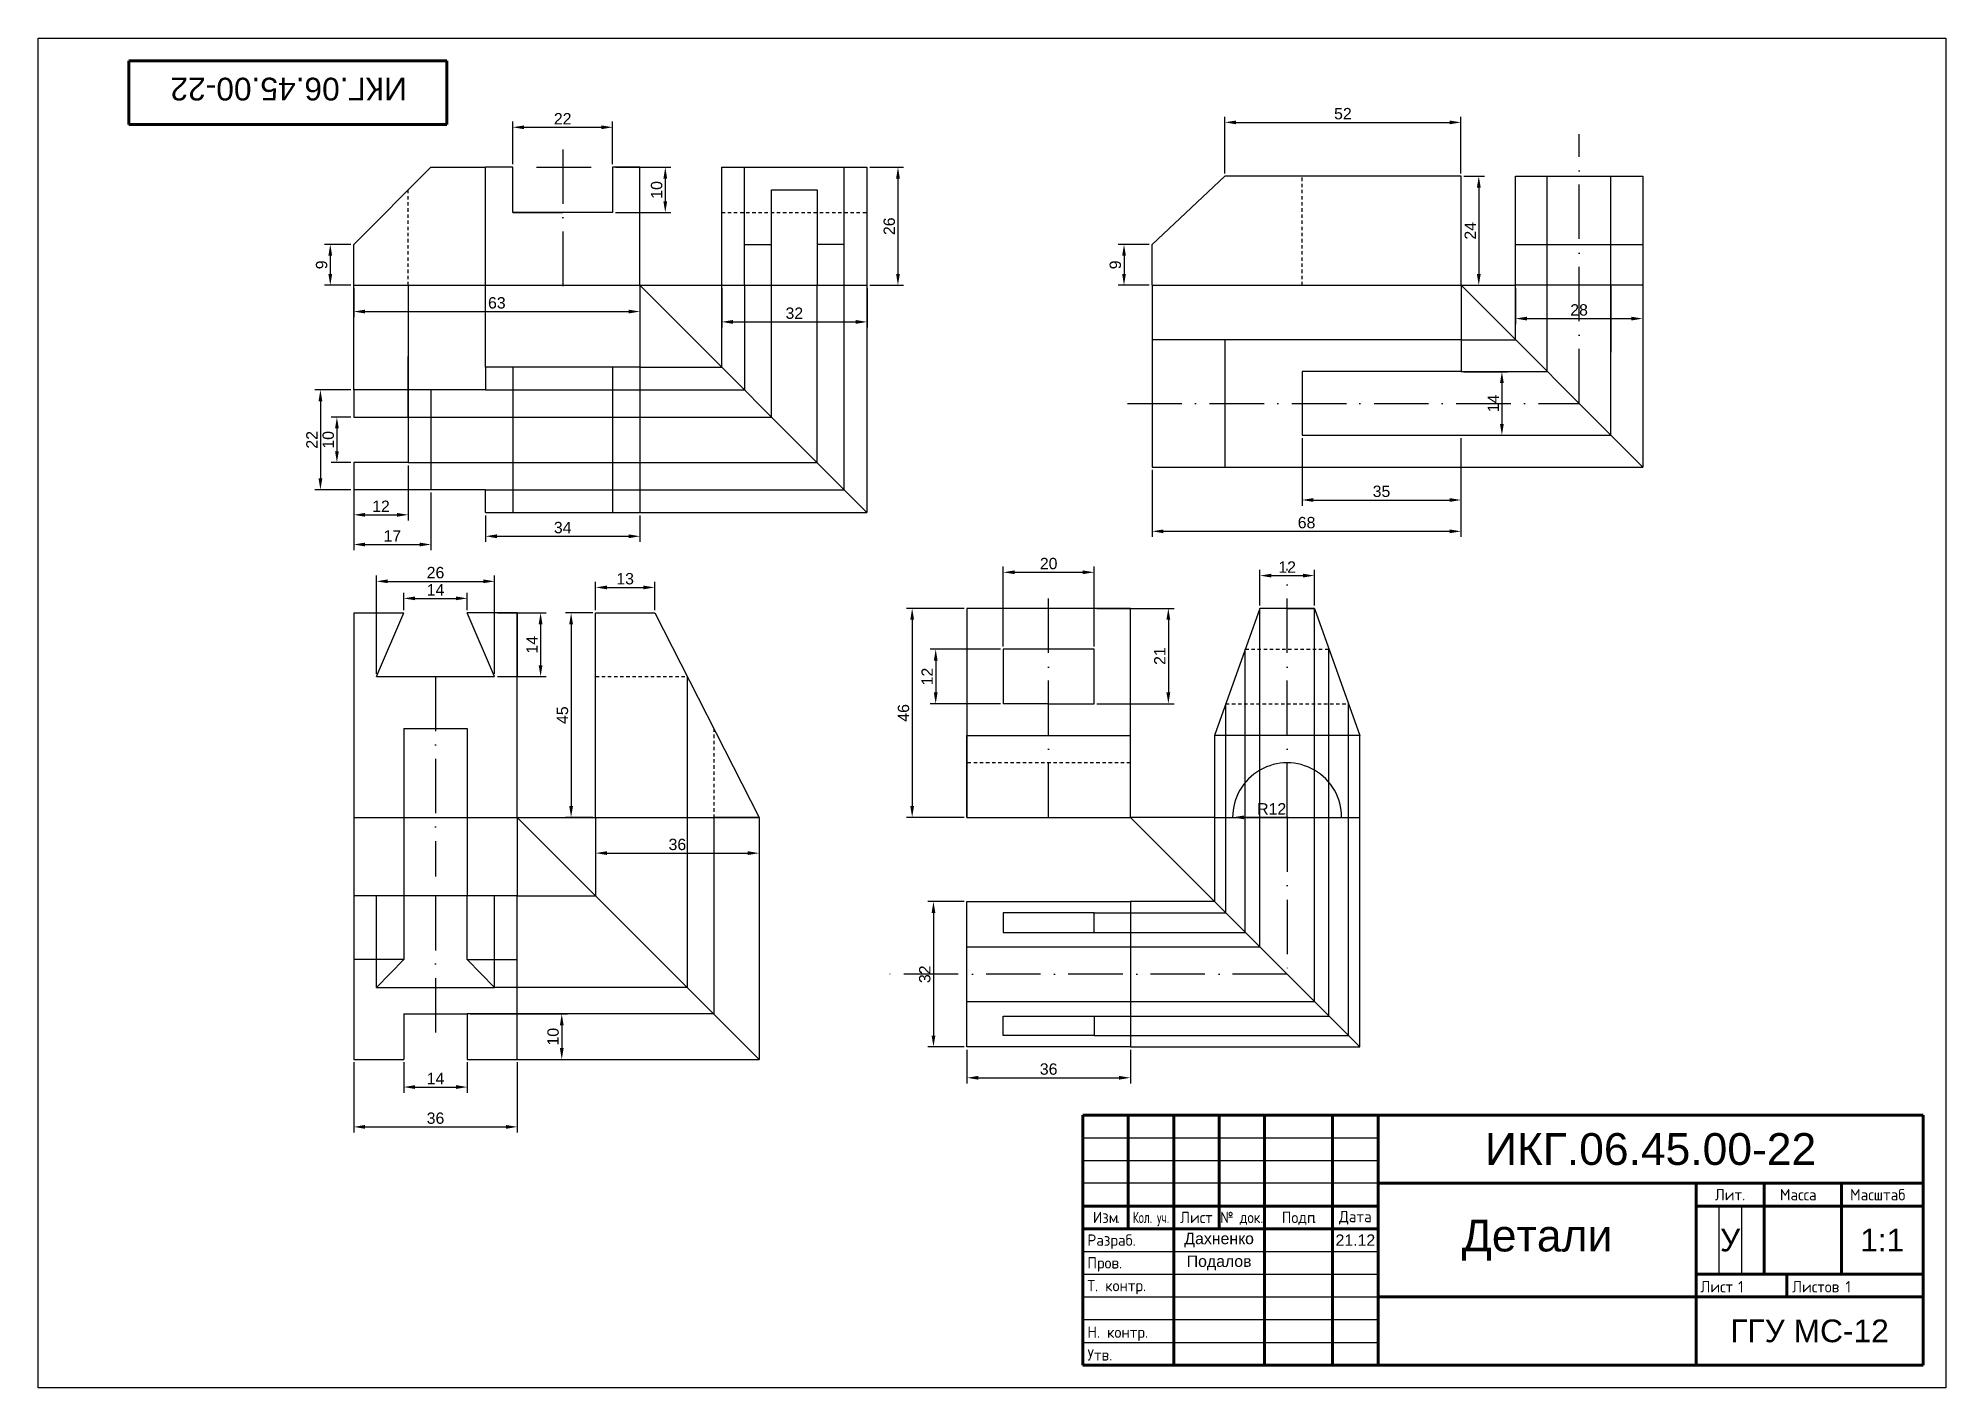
# Model space of a CAD drawing. Header units: millimetres. Extents: x 3980 to 4400, y 1956 to 2253.
import ezdxf
from ezdxf.enums import TextEntityAlignment as Align

# ---------------------------------------------------------------- set-up
doc = ezdxf.new("R2010")
doc.units = ezdxf.units.MM
doc.linetypes.add('ACAD_ISO10W100', pattern=[18, 12, -3, 0, -3])
doc.linetypes.add('JIS_02_0.7', pattern=[1.35, 0.75, -0.6])
doc.layers.add('контур', color=7, linetype='Continuous', lineweight=30)
for name, color, linetype in [('оси', 210, 'ACAD_ISO10W100'), ('проекционные', 50, 'Continuous'), ('размеры', 70, 'Continuous'), ('штриховые', 7, 'JIS_02_0.7')]:
    doc.layers.add(name, color=color, linetype=linetype)
doc.styles.add('GOST-2.304_Type-B', font='GOST Common.ttf')
doc.styles.get("Standard").update_dxf_attribs({"font": 'arial.ttf'})
doc.dimstyles.new('ISO-25', dxfattribs={"dimtxt": 2.5, "dimasz": 2.5, "dimexe": 1.25, "dimexo": 0.625, "dimtad": 1, "dimtxsty": 'Standard', "dimcen": 2.5, "dimadec": 0, "dimazin": 0, "dimtfac": 1, "dimtmove": 0, "dimatfit": 3, "dimfxl": 1, "dimarcsym": 0})

msp = doc.modelspace()

# ---------------------------------------------------------------- texts
at = {"insert": (4035.341, 2242.326), "char_height": 5, "attachment_point": 5, "rotation": 180}
msp.add_mtext_dynamic_manual_height_columns('ИКГ.06.45.00-22', width=70, gutter_width=12.5, heights=[0], dxfattribs=at)
at = {"attachment_point": 5}
for s, width, heights, insert, char_height in [('ИКГ.06.45.00-22', 120, [0], (4335.176, 2008.989), 7), ('Детали', 70, [0], (4310.176, 1988.989), 7), ('У', 5, [2.5], (4352.676, 1988.989), 5), ('1:1', 18, [0], (4386.176, 1988.989), 5), ('Дахненко', 20, [0], (4240.176, 1988.989), 2.5), ('21.12', 10, [0], (4270.176, 1988.989), 2.5), ('Подалов', 20, [0], (4240.176, 1983.989), 2.5), ('ГГУ МС-12', 50, [0], (4370.176, 1968.989), 5)]:
    msp.add_mtext_dynamic_manual_height_columns(s, width=width, gutter_width=12.5, heights=heights, dxfattribs=dict(at, insert=insert, char_height=char_height))

# ---------------------------------------------------------------- blocks, each defined once
blk = doc.blocks.new('*D3')
at = {"layer": 'Defpoints', "color": 0, "transparency": 16777216}
for p in [(4049.66, 2208.1), (4044.49, 2199.1), (4049.66, 2199.1)]:
    blk.add_point(p, dxfattribs=at)
at = {"layer": 'размеры', "color": 0, "lineweight": -2, "transparency": 16777216}
for p, q in [((4049.03, 2208.1), (4043.24, 2208.1)), ((4044.49, 2205.6), (4044.49, 2201.6)), ((4049.03, 2199.1), (4043.24, 2199.1))]:
    blk.add_line(p, q, dxfattribs=at)
at = {"layer": 'размеры', "color": 0, "transparency": 16777216}
for points in [[(4044.07, 2205.6), (4044.91, 2205.6), (4044.49, 2208.1)], [(4044.07, 2201.6), (4044.91, 2201.6), (4044.49, 2199.1)]]:
    blk.add_solid(points, dxfattribs=at)
at = {"layer": 'размеры', "color": 0, "transparency": 16777216, "insert": (4042.59, 2203.6), "char_height": 2.5, "attachment_point": 5, "rotation": 90}
blk.add_mtext('9', dxfattribs=at)
blk = doc.blocks.new('*D4')
at = {"layer": 'Defpoints', "color": 0, "transparency": 16777216}
for p in [(4049.66, 2199.1), (4112.66, 2199.1), (4112.66, 2193.33)]:
    blk.add_point(p, dxfattribs=at)
at = {"layer": 'размеры', "color": 0, "lineweight": -2, "transparency": 16777216}
for p, q in [((4049.66, 2198.48), (4049.66, 2192.08)), ((4112.66, 2198.48), (4112.66, 2192.08)), ((4052.16, 2193.33), (4110.16, 2193.33))]:
    blk.add_line(p, q, dxfattribs=at)
at = {"layer": 'размеры', "color": 0, "transparency": 16777216}
for points in [[(4052.16, 2193.75), (4052.16, 2192.91), (4049.66, 2193.33)], [(4110.16, 2193.75), (4110.16, 2192.91), (4112.66, 2193.33)]]:
    blk.add_solid(points, dxfattribs=at)
at = {"layer": 'размеры', "color": 0, "transparency": 16777216, "insert": (4081.16, 2195.23), "char_height": 2.5, "attachment_point": 5}
blk.add_mtext('63', dxfattribs=at)
blk = doc.blocks.new('*D5')
at = {"layer": 'Defpoints', "color": 0, "transparency": 16777216}
for p in [(4106.66, 2233.88), (4084.66, 2225.1), (4106.66, 2225.1)]:
    blk.add_point(p, dxfattribs=at)
at = {"layer": 'размеры', "color": 0, "lineweight": -2, "transparency": 16777216}
for p, q in [((4084.66, 2225.73), (4084.66, 2235.13)), ((4106.66, 2225.73), (4106.66, 2235.13)), ((4087.16, 2233.88), (4104.16, 2233.88))]:
    blk.add_line(p, q, dxfattribs=at)
at = {"layer": 'размеры', "color": 0, "transparency": 16777216}
for points in [[(4087.16, 2234.29), (4087.16, 2233.46), (4084.66, 2233.88)], [(4104.16, 2234.29), (4104.16, 2233.46), (4106.66, 2233.88)]]:
    blk.add_solid(points, dxfattribs=at)
at = {"layer": 'размеры', "color": 0, "transparency": 16777216, "insert": (4095.66, 2235.76), "char_height": 2.5, "attachment_point": 5}
blk.add_mtext('22', dxfattribs=at)
blk = doc.blocks.new('*D6')
at = {"layer": 'Defpoints', "color": 0, "transparency": 16777216}
for p in [(4106.66, 2225.1), (4106.66, 2215.1), (4118.25, 2215.1)]:
    blk.add_point(p, dxfattribs=at)
at = {"layer": 'размеры', "color": 0, "lineweight": -2, "transparency": 16777216}
for p, q in [((4107.28, 2225.1), (4119.5, 2225.1)), ((4118.25, 2222.6), (4118.25, 2217.6)), ((4107.28, 2215.1), (4119.5, 2215.1))]:
    blk.add_line(p, q, dxfattribs=at)
at = {"layer": 'размеры', "color": 0, "transparency": 16777216}
for points in [[(4117.83, 2222.6), (4118.66, 2222.6), (4118.25, 2225.1)], [(4117.83, 2217.6), (4118.66, 2217.6), (4118.25, 2215.1)]]:
    blk.add_solid(points, dxfattribs=at)
at = {"layer": 'размеры', "color": 0, "transparency": 16777216, "insert": (4116.35, 2220.1), "char_height": 2.5, "attachment_point": 5, "rotation": 90}
blk.add_mtext('10', dxfattribs=at)
blk = doc.blocks.new('*D7')
at = {"layer": 'Defpoints', "color": 0, "transparency": 16777216}
for p in [(4162.66, 2225.1), (4162.66, 2199.1), (4169.47, 2199.1)]:
    blk.add_point(p, dxfattribs=at)
at = {"layer": 'размеры', "color": 0, "lineweight": -2, "transparency": 16777216}
for p, q in [((4163.28, 2225.1), (4170.72, 2225.1)), ((4169.47, 2222.6), (4169.47, 2201.6)), ((4163.28, 2199.1), (4170.72, 2199.1))]:
    blk.add_line(p, q, dxfattribs=at)
at = {"layer": 'размеры', "color": 0, "transparency": 16777216}
for points in [[(4169.06, 2222.6), (4169.89, 2222.6), (4169.47, 2225.1)], [(4169.06, 2201.6), (4169.89, 2201.6), (4169.47, 2199.1)]]:
    blk.add_solid(points, dxfattribs=at)
at = {"layer": 'размеры', "color": 0, "transparency": 16777216, "insert": (4167.57, 2212.1), "char_height": 2.5, "attachment_point": 5, "rotation": 90}
blk.add_mtext('26', dxfattribs=at)
blk = doc.blocks.new('*D8')
at = {"layer": 'Defpoints', "color": 0, "transparency": 16777216}
for p in [(4130.66, 2199.1), (4162.66, 2199.1), (4162.66, 2191.05)]:
    blk.add_point(p, dxfattribs=at)
at = {"layer": 'размеры', "color": 0, "lineweight": -2, "transparency": 16777216}
for p, q in [((4130.66, 2198.48), (4130.66, 2189.8)), ((4162.66, 2198.48), (4162.66, 2189.8)), ((4133.16, 2191.05), (4160.16, 2191.05))]:
    blk.add_line(p, q, dxfattribs=at)
at = {"layer": 'размеры', "color": 0, "transparency": 16777216}
for points in [[(4133.16, 2191.47), (4133.16, 2190.63), (4130.66, 2191.05)], [(4160.16, 2191.47), (4160.16, 2190.63), (4162.66, 2191.05)]]:
    blk.add_solid(points, dxfattribs=at)
at = {"layer": 'размеры', "color": 0, "transparency": 16777216, "insert": (4146.66, 2192.95), "char_height": 2.5, "attachment_point": 5}
blk.add_mtext('32', dxfattribs=at)
blk = doc.blocks.new('*D9')
at = {"layer": 'Defpoints', "color": 0, "transparency": 16777216}
for p in [(4049.66, 2170.1), (4045.95, 2160.1), (4049.66, 2160.1)]:
    blk.add_point(p, dxfattribs=at)
at = {"layer": 'размеры', "color": 0, "lineweight": -2, "transparency": 16777216}
for p, q in [((4049.03, 2170.1), (4044.7, 2170.1)), ((4045.95, 2167.6), (4045.95, 2162.6)), ((4049.03, 2160.1), (4044.7, 2160.1))]:
    blk.add_line(p, q, dxfattribs=at)
at = {"layer": 'размеры', "color": 0, "transparency": 16777216}
for points in [[(4045.54, 2167.6), (4046.37, 2167.6), (4045.95, 2170.1)], [(4045.54, 2162.6), (4046.37, 2162.6), (4045.95, 2160.1)]]:
    blk.add_solid(points, dxfattribs=at)
at = {"layer": 'размеры', "color": 0, "transparency": 16777216, "insert": (4044.05, 2165.1), "char_height": 2.5, "attachment_point": 5, "rotation": 90}
blk.add_mtext('10', dxfattribs=at)
blk = doc.blocks.new('*D10')
at = {"layer": 'Defpoints', "color": 0, "transparency": 16777216}
for p in [(4049.66, 2176.1), (4042.32, 2154.1), (4049.66, 2154.1)]:
    blk.add_point(p, dxfattribs=at)
at = {"layer": 'размеры', "color": 0, "lineweight": -2, "transparency": 16777216}
for p, q in [((4049.03, 2176.1), (4041.07, 2176.1)), ((4042.32, 2173.6), (4042.32, 2156.6)), ((4049.03, 2154.1), (4041.07, 2154.1))]:
    blk.add_line(p, q, dxfattribs=at)
at = {"layer": 'размеры', "color": 0, "transparency": 16777216}
for points in [[(4041.9, 2173.6), (4042.74, 2173.6), (4042.32, 2176.1)], [(4041.9, 2156.6), (4042.74, 2156.6), (4042.32, 2154.1)]]:
    blk.add_solid(points, dxfattribs=at)
at = {"layer": 'размеры', "color": 0, "transparency": 16777216, "insert": (4040.44, 2165.1), "char_height": 2.5, "attachment_point": 5, "rotation": 90}
blk.add_mtext('22', dxfattribs=at)
blk = doc.blocks.new('*D11')
at = {"layer": 'Defpoints', "color": 0, "transparency": 16777216}
for p in [(4049.66, 2160.1), (4061.66, 2160.1), (4061.66, 2148.6)]:
    blk.add_point(p, dxfattribs=at)
at = {"layer": 'размеры', "color": 0, "lineweight": -2, "transparency": 16777216}
for p, q in [((4049.66, 2159.48), (4049.66, 2147.35)), ((4061.66, 2159.48), (4061.66, 2147.35)), ((4052.16, 2148.6), (4059.16, 2148.6))]:
    blk.add_line(p, q, dxfattribs=at)
at = {"layer": 'размеры', "color": 0, "transparency": 16777216}
for points in [[(4052.16, 2149.01), (4052.16, 2148.18), (4049.66, 2148.6)], [(4059.16, 2149.01), (4059.16, 2148.18), (4061.66, 2148.6)]]:
    blk.add_solid(points, dxfattribs=at)
at = {"layer": 'размеры', "color": 0, "transparency": 16777216, "insert": (4055.66, 2150.48), "char_height": 2.5, "attachment_point": 5}
blk.add_mtext('12', dxfattribs=at)
blk = doc.blocks.new('*D12')
at = {"layer": 'Defpoints', "color": 0, "transparency": 16777216}
for p in [(4049.66, 2154.1), (4066.66, 2154.1), (4066.66, 2142.07)]:
    blk.add_point(p, dxfattribs=at)
at = {"layer": 'размеры', "color": 0, "lineweight": -2, "transparency": 16777216}
for p, q in [((4049.66, 2153.48), (4049.66, 2140.82)), ((4066.66, 2153.48), (4066.66, 2140.82)), ((4052.16, 2142.07), (4064.16, 2142.07))]:
    blk.add_line(p, q, dxfattribs=at)
at = {"layer": 'размеры', "color": 0, "transparency": 16777216}
for points in [[(4052.16, 2142.48), (4052.16, 2141.65), (4049.66, 2142.07)], [(4064.16, 2142.48), (4064.16, 2141.65), (4066.66, 2142.07)]]:
    blk.add_solid(points, dxfattribs=at)
at = {"layer": 'размеры', "color": 0, "transparency": 16777216, "insert": (4058.16, 2143.95), "char_height": 2.5, "attachment_point": 5}
blk.add_mtext('17', dxfattribs=at)
blk = doc.blocks.new('*D13')
at = {"layer": 'Defpoints', "color": 0, "transparency": 16777216}
for p in [(4078.66, 2149.1), (4112.66, 2149.1), (4112.66, 2143.88)]:
    blk.add_point(p, dxfattribs=at)
at = {"layer": 'размеры', "color": 0, "lineweight": -2, "transparency": 16777216}
for p, q in [((4078.66, 2148.48), (4078.66, 2142.63)), ((4112.66, 2148.48), (4112.66, 2142.63)), ((4081.16, 2143.88), (4110.16, 2143.88))]:
    blk.add_line(p, q, dxfattribs=at)
at = {"layer": 'размеры', "color": 0, "transparency": 16777216}
for points in [[(4081.16, 2144.3), (4081.16, 2143.46), (4078.66, 2143.88)], [(4110.16, 2144.3), (4110.16, 2143.46), (4112.66, 2143.88)]]:
    blk.add_solid(points, dxfattribs=at)
at = {"layer": 'размеры', "color": 0, "transparency": 16777216, "insert": (4095.66, 2145.78), "char_height": 2.5, "attachment_point": 5}
blk.add_mtext('34', dxfattribs=at)
blk = doc.blocks.new('*D14')
at = {"layer": 'Defpoints', "color": 0, "transparency": 16777216}
for p in [(4225.43, 2208.1), (4219.24, 2199.1), (4225.43, 2199.1)]:
    blk.add_point(p, dxfattribs=at)
at = {"layer": 'размеры', "color": 0, "lineweight": -2, "transparency": 16777216}
for p, q in [((4224.81, 2208.1), (4217.99, 2208.1)), ((4219.24, 2205.6), (4219.24, 2201.6)), ((4224.81, 2199.1), (4217.99, 2199.1))]:
    blk.add_line(p, q, dxfattribs=at)
at = {"layer": 'размеры', "color": 0, "transparency": 16777216}
for points in [[(4218.83, 2205.6), (4219.66, 2205.6), (4219.24, 2208.1)], [(4218.83, 2201.6), (4219.66, 2201.6), (4219.24, 2199.1)]]:
    blk.add_solid(points, dxfattribs=at)
at = {"layer": 'размеры', "color": 0, "transparency": 16777216, "insert": (4217.34, 2203.6), "char_height": 2.5, "attachment_point": 5, "rotation": 90}
blk.add_mtext('9', dxfattribs=at)
blk = doc.blocks.new('*D15')
at = {"layer": 'Defpoints', "color": 0, "transparency": 16777216}
for p in [(4293.43, 2234.96), (4241.43, 2223.1), (4293.43, 2223.1)]:
    blk.add_point(p, dxfattribs=at)
at = {"layer": 'размеры', "color": 0, "lineweight": -2, "transparency": 16777216}
for p, q in [((4241.43, 2223.73), (4241.43, 2236.21)), ((4243.93, 2234.96), (4290.93, 2234.96)), ((4293.43, 2223.73), (4293.43, 2236.21))]:
    blk.add_line(p, q, dxfattribs=at)
at = {"layer": 'размеры', "color": 0, "transparency": 16777216}
for points in [[(4243.93, 2235.37), (4243.93, 2234.54), (4241.43, 2234.96)], [(4290.93, 2235.37), (4290.93, 2234.54), (4293.43, 2234.96)]]:
    blk.add_solid(points, dxfattribs=at)
at = {"layer": 'размеры', "color": 0, "transparency": 16777216, "insert": (4267.43, 2236.86), "char_height": 2.5, "attachment_point": 5}
blk.add_mtext('52', dxfattribs=at)
blk = doc.blocks.new('*D16')
at = {"layer": 'Defpoints', "color": 0, "transparency": 16777216}
for p in [(4293.43, 2223.1), (4293.43, 2199.1), (4297.35, 2199.1)]:
    blk.add_point(p, dxfattribs=at)
at = {"layer": 'размеры', "color": 0, "lineweight": -2, "transparency": 16777216}
for p, q in [((4294.06, 2223.1), (4298.6, 2223.1)), ((4297.35, 2220.6), (4297.35, 2201.6)), ((4294.06, 2199.1), (4298.6, 2199.1))]:
    blk.add_line(p, q, dxfattribs=at)
at = {"layer": 'размеры', "color": 0, "transparency": 16777216}
for points in [[(4296.93, 2220.6), (4297.77, 2220.6), (4297.35, 2223.1)], [(4296.93, 2201.6), (4297.77, 2201.6), (4297.35, 2199.1)]]:
    blk.add_solid(points, dxfattribs=at)
at = {"layer": 'размеры', "color": 0, "transparency": 16777216, "insert": (4295.47, 2211.1), "char_height": 2.5, "attachment_point": 5, "rotation": 90}
blk.add_mtext('24', dxfattribs=at)
blk = doc.blocks.new('*D17')
at = {"layer": 'Defpoints', "color": 0, "transparency": 16777216}
for p in [(4305.43, 2199.1), (4333.43, 2199.1), (4333.43, 2191.78)]:
    blk.add_point(p, dxfattribs=at)
at = {"layer": 'размеры', "color": 0, "lineweight": -2, "transparency": 16777216}
for p, q in [((4305.43, 2198.48), (4305.43, 2190.53)), ((4333.43, 2198.48), (4333.43, 2190.53)), ((4307.93, 2191.78), (4330.93, 2191.78))]:
    blk.add_line(p, q, dxfattribs=at)
at = {"layer": 'размеры', "color": 0, "transparency": 16777216}
for points in [[(4307.93, 2192.19), (4307.93, 2191.36), (4305.43, 2191.78)], [(4330.93, 2192.19), (4330.93, 2191.36), (4333.43, 2191.78)]]:
    blk.add_solid(points, dxfattribs=at)
at = {"layer": 'размеры', "color": 0, "transparency": 16777216, "insert": (4319.43, 2193.68), "char_height": 2.5, "attachment_point": 5}
blk.add_mtext('28', dxfattribs=at)
blk = doc.blocks.new('*D18')
at = {"layer": 'Defpoints', "color": 0, "transparency": 16777216}
for p in [(4258.43, 2166.1), (4293.43, 2166.1), (4293.43, 2151.86)]:
    blk.add_point(p, dxfattribs=at)
at = {"layer": 'размеры', "color": 0, "lineweight": -2, "transparency": 16777216}
for p, q in [((4258.43, 2165.48), (4258.43, 2150.61)), ((4293.43, 2165.48), (4293.43, 2150.61)), ((4260.93, 2151.86), (4290.93, 2151.86))]:
    blk.add_line(p, q, dxfattribs=at)
at = {"layer": 'размеры', "color": 0, "transparency": 16777216}
for points in [[(4260.93, 2152.28), (4260.93, 2151.45), (4258.43, 2151.86)], [(4290.93, 2152.28), (4290.93, 2151.45), (4293.43, 2151.86)]]:
    blk.add_solid(points, dxfattribs=at)
at = {"layer": 'размеры', "color": 0, "transparency": 16777216, "insert": (4275.93, 2153.76), "char_height": 2.5, "attachment_point": 5}
blk.add_mtext('35', dxfattribs=at)
blk = doc.blocks.new('*D19')
at = {"layer": 'Defpoints', "color": 0, "transparency": 16777216}
for p in [(4225.43, 2159.1), (4293.43, 2159.1), (4293.43, 2144.97)]:
    blk.add_point(p, dxfattribs=at)
at = {"layer": 'размеры', "color": 0, "lineweight": -2, "transparency": 16777216}
for p, q in [((4225.43, 2158.48), (4225.43, 2143.72)), ((4293.43, 2158.48), (4293.43, 2143.72)), ((4227.93, 2144.97), (4290.93, 2144.97))]:
    blk.add_line(p, q, dxfattribs=at)
at = {"layer": 'размеры', "color": 0, "transparency": 16777216}
for points in [[(4227.93, 2145.38), (4227.93, 2144.55), (4225.43, 2144.97)], [(4290.93, 2145.38), (4290.93, 2144.55), (4293.43, 2144.97)]]:
    blk.add_solid(points, dxfattribs=at)
at = {"layer": 'размеры', "color": 0, "transparency": 16777216, "insert": (4259.43, 2146.87), "char_height": 2.5, "attachment_point": 5}
blk.add_mtext('68', dxfattribs=at)
blk = doc.blocks.new('*D20')
at = {"layer": 'Defpoints', "color": 0, "transparency": 16777216}
for p in [(4293.43, 2180.1), (4293.43, 2166.1), (4302.44, 2166.1)]:
    blk.add_point(p, dxfattribs=at)
at = {"layer": 'размеры', "color": 0, "lineweight": -2, "transparency": 16777216}
for p, q in [((4294.06, 2180.1), (4303.69, 2180.1)), ((4302.44, 2177.6), (4302.44, 2168.6)), ((4294.06, 2166.1), (4303.69, 2166.1))]:
    blk.add_line(p, q, dxfattribs=at)
at = {"layer": 'размеры', "color": 0, "transparency": 16777216}
for points in [[(4302.02, 2177.6), (4302.85, 2177.6), (4302.44, 2180.1)], [(4302.02, 2168.6), (4302.85, 2168.6), (4302.44, 2166.1)]]:
    blk.add_solid(points, dxfattribs=at)
at = {"layer": 'размеры', "color": 0, "transparency": 16777216, "insert": (4300.56, 2173.1), "char_height": 2.5, "attachment_point": 5, "rotation": 90}
blk.add_mtext('14', dxfattribs=at)
blk = doc.blocks.new('*D21')
at = {"layer": 'Defpoints', "color": 0, "transparency": 16777216}
for p in [(4080.66, 2133.96), (4054.66, 2113.01), (4080.66, 2113.01)]:
    blk.add_point(p, dxfattribs=at)
at = {"layer": 'размеры', "color": 0, "lineweight": -2, "transparency": 16777216}
for p, q in [((4054.66, 2113.64), (4054.66, 2135.21)), ((4057.16, 2133.96), (4078.16, 2133.96)), ((4080.66, 2113.64), (4080.66, 2135.21))]:
    blk.add_line(p, q, dxfattribs=at)
at = {"layer": 'размеры', "color": 0, "transparency": 16777216}
for points in [[(4057.16, 2134.38), (4057.16, 2133.55), (4054.66, 2133.96)], [(4078.16, 2134.38), (4078.16, 2133.55), (4080.66, 2133.96)]]:
    blk.add_solid(points, dxfattribs=at)
at = {"layer": 'размеры', "color": 0, "transparency": 16777216, "insert": (4067.66, 2135.87), "char_height": 2.5, "attachment_point": 5}
blk.add_mtext('26', dxfattribs=at)
blk = doc.blocks.new('*D22')
at = {"layer": 'Defpoints', "color": 0, "transparency": 16777216}
for p in [(4074.66, 2130.21), (4060.66, 2127.01), (4074.66, 2127.01)]:
    blk.add_point(p, dxfattribs=at)
at = {"layer": 'размеры', "color": 0, "lineweight": -2, "transparency": 16777216}
for p, q in [((4060.66, 2127.64), (4060.66, 2131.46)), ((4063.16, 2130.21), (4072.16, 2130.21)), ((4074.66, 2127.64), (4074.66, 2131.46))]:
    blk.add_line(p, q, dxfattribs=at)
at = {"layer": 'размеры', "color": 0, "transparency": 16777216}
for points in [[(4063.16, 2130.63), (4063.16, 2129.8), (4060.66, 2130.21)], [(4072.16, 2130.63), (4072.16, 2129.8), (4074.66, 2130.21)]]:
    blk.add_solid(points, dxfattribs=at)
at = {"layer": 'размеры', "color": 0, "transparency": 16777216, "insert": (4067.66, 2132.09), "char_height": 2.5, "attachment_point": 5}
blk.add_mtext('14', dxfattribs=at)
blk = doc.blocks.new('*D23')
at = {"layer": 'Defpoints', "color": 0, "transparency": 16777216}
for p in [(4080.66, 2127.01), (4080.66, 2113.01), (4090.79, 2113.01)]:
    blk.add_point(p, dxfattribs=at)
at = {"layer": 'размеры', "color": 0, "lineweight": -2, "transparency": 16777216}
for p, q in [((4081.28, 2127.01), (4092.04, 2127.01)), ((4090.79, 2124.51), (4090.79, 2115.51)), ((4081.28, 2113.01), (4092.04, 2113.01))]:
    blk.add_line(p, q, dxfattribs=at)
at = {"layer": 'размеры', "color": 0, "transparency": 16777216}
for points in [[(4090.37, 2124.51), (4091.21, 2124.51), (4090.79, 2127.01)], [(4090.37, 2115.51), (4091.21, 2115.51), (4090.79, 2113.01)]]:
    blk.add_solid(points, dxfattribs=at)
at = {"layer": 'размеры', "color": 0, "transparency": 16777216, "insert": (4088.91, 2120.01), "char_height": 2.5, "attachment_point": 5, "rotation": 90}
blk.add_mtext('14', dxfattribs=at)
blk = doc.blocks.new('*D24')
at = {"layer": 'Defpoints', "color": 0, "transparency": 16777216}
for p in [(4115.91, 2132.62), (4102.91, 2127.01), (4115.91, 2127.01)]:
    blk.add_point(p, dxfattribs=at)
at = {"layer": 'размеры', "color": 0, "lineweight": -2, "transparency": 16777216}
for p, q in [((4102.91, 2127.64), (4102.91, 2133.87)), ((4115.91, 2127.64), (4115.91, 2133.87)), ((4105.41, 2132.62), (4113.41, 2132.62))]:
    blk.add_line(p, q, dxfattribs=at)
at = {"layer": 'размеры', "color": 0, "transparency": 16777216}
for points in [[(4105.41, 2133.03), (4105.41, 2132.2), (4102.91, 2132.62)], [(4113.41, 2133.03), (4113.41, 2132.2), (4115.91, 2132.62)]]:
    blk.add_solid(points, dxfattribs=at)
at = {"layer": 'размеры', "color": 0, "transparency": 16777216, "insert": (4109.41, 2134.52), "char_height": 2.5, "attachment_point": 5}
blk.add_mtext('13', dxfattribs=at)
blk = doc.blocks.new('*D25')
at = {"layer": 'Defpoints', "color": 0, "transparency": 16777216}
for p in [(4102.91, 2082.01), (4138.91, 2082.01), (4138.91, 2074.15)]:
    blk.add_point(p, dxfattribs=at)
at = {"layer": 'размеры', "color": 0, "lineweight": -2, "transparency": 16777216}
for p, q in [((4102.91, 2081.39), (4102.91, 2072.9)), ((4138.91, 2081.39), (4138.91, 2072.9)), ((4105.41, 2074.15), (4136.41, 2074.15))]:
    blk.add_line(p, q, dxfattribs=at)
at = {"layer": 'размеры', "color": 0, "transparency": 16777216}
for points in [[(4105.41, 2074.57), (4105.41, 2073.74), (4102.91, 2074.15)], [(4136.41, 2074.57), (4136.41, 2073.74), (4138.91, 2074.15)]]:
    blk.add_solid(points, dxfattribs=at)
at = {"layer": 'размеры', "color": 0, "transparency": 16777216, "insert": (4120.91, 2076.05), "char_height": 2.5, "attachment_point": 5}
blk.add_mtext('36', dxfattribs=at)
blk = doc.blocks.new('*D26')
at = {"layer": 'Defpoints', "color": 0, "transparency": 16777216}
for p in [(4102.91, 2127.01), (4097.51, 2082.01), (4102.91, 2082.01)]:
    blk.add_point(p, dxfattribs=at)
at = {"layer": 'размеры', "color": 0, "lineweight": -2, "transparency": 16777216}
for p, q in [((4102.29, 2127.01), (4096.26, 2127.01)), ((4097.51, 2124.51), (4097.51, 2084.51)), ((4102.29, 2082.01), (4096.26, 2082.01))]:
    blk.add_line(p, q, dxfattribs=at)
at = {"layer": 'размеры', "color": 0, "transparency": 16777216}
for points in [[(4097.1, 2124.51), (4097.93, 2124.51), (4097.51, 2127.01)], [(4097.1, 2084.51), (4097.93, 2084.51), (4097.51, 2082.01)]]:
    blk.add_solid(points, dxfattribs=at)
at = {"layer": 'размеры', "color": 0, "transparency": 16777216, "insert": (4095.62, 2104.51), "char_height": 2.5, "attachment_point": 5, "rotation": 90}
blk.add_mtext('45', dxfattribs=at)
blk = doc.blocks.new('*D27')
at = {"layer": 'Defpoints', "color": 0, "transparency": 16777216}
for p in [(4074.66, 2038.76), (4074.66, 2028.76), (4095.45, 2028.76)]:
    blk.add_point(p, dxfattribs=at)
at = {"layer": 'размеры', "color": 0, "lineweight": -2, "transparency": 16777216}
for p, q in [((4075.28, 2038.76), (4096.7, 2038.76)), ((4095.45, 2036.26), (4095.45, 2031.26)), ((4075.28, 2028.76), (4096.7, 2028.76))]:
    blk.add_line(p, q, dxfattribs=at)
at = {"layer": 'размеры', "color": 0, "transparency": 16777216}
for points in [[(4095.04, 2036.26), (4095.87, 2036.26), (4095.45, 2038.76)], [(4095.04, 2031.26), (4095.87, 2031.26), (4095.45, 2028.76)]]:
    blk.add_solid(points, dxfattribs=at)
at = {"layer": 'размеры', "color": 0, "transparency": 16777216, "insert": (4093.55, 2033.76), "char_height": 2.5, "attachment_point": 5, "rotation": 90}
blk.add_mtext('10', dxfattribs=at)
blk = doc.blocks.new('*D28')
at = {"layer": 'Defpoints', "color": 0, "transparency": 16777216}
for p in [(4060.66, 2028.76), (4074.66, 2028.76), (4074.66, 2022.68)]:
    blk.add_point(p, dxfattribs=at)
at = {"layer": 'размеры', "color": 0, "lineweight": -2, "transparency": 16777216}
for p, q in [((4060.66, 2028.13), (4060.66, 2021.43)), ((4074.66, 2028.13), (4074.66, 2021.43)), ((4063.16, 2022.68), (4072.16, 2022.68))]:
    blk.add_line(p, q, dxfattribs=at)
at = {"layer": 'размеры', "color": 0, "transparency": 16777216}
for points in [[(4063.16, 2023.1), (4063.16, 2022.26), (4060.66, 2022.68)], [(4072.16, 2023.1), (4072.16, 2022.26), (4074.66, 2022.68)]]:
    blk.add_solid(points, dxfattribs=at)
at = {"layer": 'размеры', "color": 0, "transparency": 16777216, "insert": (4067.66, 2024.56), "char_height": 2.5, "attachment_point": 5}
blk.add_mtext('14', dxfattribs=at)
blk = doc.blocks.new('*D29')
at = {"layer": 'Defpoints', "color": 0, "transparency": 16777216}
for p in [(4049.66, 2028.76), (4085.66, 2028.76), (4085.66, 2013.91)]:
    blk.add_point(p, dxfattribs=at)
at = {"layer": 'размеры', "color": 0, "lineweight": -2, "transparency": 16777216}
for p, q in [((4049.66, 2028.13), (4049.66, 2012.66)), ((4085.66, 2028.13), (4085.66, 2012.66)), ((4052.16, 2013.91), (4083.16, 2013.91))]:
    blk.add_line(p, q, dxfattribs=at)
at = {"layer": 'размеры', "color": 0, "transparency": 16777216}
for points in [[(4052.16, 2014.33), (4052.16, 2013.49), (4049.66, 2013.91)], [(4083.16, 2014.33), (4083.16, 2013.49), (4085.66, 2013.91)]]:
    blk.add_solid(points, dxfattribs=at)
at = {"layer": 'размеры', "color": 0, "transparency": 16777216, "insert": (4067.66, 2015.81), "char_height": 2.5, "attachment_point": 5}
blk.add_mtext('36', dxfattribs=at)
blk = doc.blocks.new('*D30')
at = {"layer": 'Defpoints', "color": 0, "transparency": 16777216}
for p in [(4212.65, 2135.95), (4192.65, 2119.01), (4212.65, 2119.01)]:
    blk.add_point(p, dxfattribs=at)
at = {"layer": 'размеры', "color": 0, "lineweight": -2, "transparency": 16777216}
for p, q in [((4192.65, 2119.64), (4192.65, 2137.2)), ((4195.15, 2135.95), (4210.15, 2135.95)), ((4212.65, 2119.64), (4212.65, 2137.2))]:
    blk.add_line(p, q, dxfattribs=at)
at = {"layer": 'размеры', "color": 0, "transparency": 16777216}
for points in [[(4195.15, 2136.37), (4195.15, 2135.54), (4192.65, 2135.95)], [(4210.15, 2136.37), (4210.15, 2135.54), (4212.65, 2135.95)]]:
    blk.add_solid(points, dxfattribs=at)
at = {"layer": 'размеры', "color": 0, "transparency": 16777216, "insert": (4202.65, 2137.86), "char_height": 2.5, "attachment_point": 5}
blk.add_mtext('20', dxfattribs=at)
blk = doc.blocks.new('*D31')
at = {"layer": 'Defpoints', "color": 0, "transparency": 16777216}
for p in [(4192.65, 2119.01), (4177.78, 2107.01), (4192.65, 2107.01)]:
    blk.add_point(p, dxfattribs=at)
at = {"layer": 'размеры', "color": 0, "lineweight": -2, "transparency": 16777216}
for p, q in [((4192.02, 2119.01), (4176.53, 2119.01)), ((4177.78, 2116.51), (4177.78, 2109.51)), ((4192.02, 2107.01), (4176.53, 2107.01))]:
    blk.add_line(p, q, dxfattribs=at)
at = {"layer": 'размеры', "color": 0, "transparency": 16777216}
for points in [[(4177.37, 2116.51), (4178.2, 2116.51), (4177.78, 2119.01)], [(4177.37, 2109.51), (4178.2, 2109.51), (4177.78, 2107.01)]]:
    blk.add_solid(points, dxfattribs=at)
at = {"layer": 'размеры', "color": 0, "transparency": 16777216, "insert": (4175.9, 2113.01), "char_height": 2.5, "attachment_point": 5, "rotation": 90}
blk.add_mtext('12', dxfattribs=at)
blk = doc.blocks.new('*D32')
at = {"layer": 'Defpoints', "color": 0, "transparency": 16777216}
for p in [(4212.65, 2128.01), (4212.65, 2107.01), (4229, 2107.01)]:
    blk.add_point(p, dxfattribs=at)
at = {"layer": 'размеры', "color": 0, "lineweight": -2, "transparency": 16777216}
for p, q in [((4213.27, 2128.01), (4230.25, 2128.01)), ((4229, 2125.51), (4229, 2109.51)), ((4213.27, 2107.01), (4230.25, 2107.01))]:
    blk.add_line(p, q, dxfattribs=at)
at = {"layer": 'размеры', "color": 0, "transparency": 16777216}
for points in [[(4228.58, 2125.51), (4229.42, 2125.51), (4229, 2128.01)], [(4228.58, 2109.51), (4229.42, 2109.51), (4229, 2107.01)]]:
    blk.add_solid(points, dxfattribs=at)
at = {"layer": 'размеры', "color": 0, "transparency": 16777216, "insert": (4227.12, 2117.51), "char_height": 2.5, "attachment_point": 5, "rotation": 90}
blk.add_mtext('21', dxfattribs=at)
blk = doc.blocks.new('*D33')
at = {"layer": 'Defpoints', "color": 0, "transparency": 16777216}
for p in [(4261.16, 2135.22), (4249.16, 2128.01), (4261.16, 2128.01)]:
    blk.add_point(p, dxfattribs=at)
at = {"layer": 'размеры', "color": 0, "lineweight": -2, "transparency": 16777216}
for p, q in [((4249.16, 2128.64), (4249.16, 2136.47)), ((4251.66, 2135.22), (4258.66, 2135.22)), ((4261.16, 2128.64), (4261.16, 2136.47))]:
    blk.add_line(p, q, dxfattribs=at)
at = {"layer": 'размеры', "color": 0, "transparency": 16777216}
for points in [[(4251.66, 2135.64), (4251.66, 2134.81), (4249.16, 2135.22)], [(4258.66, 2135.64), (4258.66, 2134.81), (4261.16, 2135.22)]]:
    blk.add_solid(points, dxfattribs=at)
at = {"layer": 'размеры', "color": 0, "transparency": 16777216, "insert": (4255.16, 2137.1), "char_height": 2.5, "attachment_point": 5}
blk.add_mtext('12', dxfattribs=at)
blk = doc.blocks.new('*D34')
at = {"layer": 'Defpoints', "color": 0, "transparency": 16777216}
for p in [(4184.65, 2128.01), (4172.6, 2082.01), (4184.65, 2082.01)]:
    blk.add_point(p, dxfattribs=at)
at = {"layer": 'размеры', "color": 0, "lineweight": -2, "transparency": 16777216}
for p, q in [((4184.02, 2128.01), (4171.35, 2128.01)), ((4172.6, 2125.51), (4172.6, 2084.51)), ((4184.02, 2082.01), (4171.35, 2082.01))]:
    blk.add_line(p, q, dxfattribs=at)
at = {"layer": 'размеры', "color": 0, "transparency": 16777216}
for points in [[(4172.19, 2125.51), (4173.02, 2125.51), (4172.6, 2128.01)], [(4172.19, 2084.51), (4173.02, 2084.51), (4172.6, 2082.01)]]:
    blk.add_solid(points, dxfattribs=at)
at = {"layer": 'размеры', "color": 0, "transparency": 16777216, "insert": (4170.7, 2105.01), "char_height": 2.5, "attachment_point": 5, "rotation": 90}
blk.add_mtext('46', dxfattribs=at)
blk = doc.blocks.new('*D35')
at = {"layer": 'Defpoints', "color": 0, "transparency": 16777216}
for p in [(4243.16, 2082.01), (4255.16, 2082.02)]:
    blk.add_point(p, dxfattribs=at)
at = {"layer": 'размеры', "color": 0, "lineweight": -2, "transparency": 16777216}
blk.add_line((4255.35, 2082.02), (4245.66, 2082.01), dxfattribs=at)
at = {"layer": 'размеры', "color": 0, "transparency": 16777216}
blk.add_solid([(4245.66, 2082.43), (4245.66, 2081.6), (4243.16, 2082.01)], dxfattribs=at)
at = {"layer": 'размеры', "color": 0, "transparency": 16777216, "insert": (4251.75, 2083.9), "char_height": 2.5, "attachment_point": 5, "rotation": 0.0607}
blk.add_mtext('R12', dxfattribs=at)
blk = doc.blocks.new('*D36')
at = {"layer": 'Defpoints', "color": 0, "transparency": 16777216}
for p in [(4184.65, 2031.5), (4220.65, 2031.5), (4220.65, 2024.72)]:
    blk.add_point(p, dxfattribs=at)
at = {"layer": 'размеры', "color": 0, "lineweight": -2, "transparency": 16777216}
for p, q in [((4184.65, 2030.88), (4184.65, 2023.47)), ((4220.65, 2030.88), (4220.65, 2023.47)), ((4187.15, 2024.72), (4218.15, 2024.72))]:
    blk.add_line(p, q, dxfattribs=at)
at = {"layer": 'размеры', "color": 0, "transparency": 16777216}
for points in [[(4187.15, 2025.13), (4187.15, 2024.3), (4184.65, 2024.72)], [(4218.15, 2025.13), (4218.15, 2024.3), (4220.65, 2024.72)]]:
    blk.add_solid(points, dxfattribs=at)
at = {"layer": 'размеры', "color": 0, "transparency": 16777216, "insert": (4202.65, 2026.62), "char_height": 2.5, "attachment_point": 5}
blk.add_mtext('36', dxfattribs=at)
blk = doc.blocks.new('*D37')
at = {"layer": 'Defpoints', "color": 0, "transparency": 16777216}
for p in [(4184.65, 2063.5), (4177.29, 2031.5), (4184.65, 2031.5)]:
    blk.add_point(p, dxfattribs=at)
at = {"layer": 'размеры', "color": 0, "lineweight": -2, "transparency": 16777216}
for p, q in [((4184.02, 2063.5), (4176.04, 2063.5)), ((4177.29, 2061), (4177.29, 2034)), ((4184.02, 2031.5), (4176.04, 2031.5))]:
    blk.add_line(p, q, dxfattribs=at)
at = {"layer": 'размеры', "color": 0, "transparency": 16777216}
for points in [[(4176.88, 2061), (4177.71, 2061), (4177.29, 2063.5)], [(4176.88, 2034), (4177.71, 2034), (4177.29, 2031.5)]]:
    blk.add_solid(points, dxfattribs=at)
at = {"layer": 'размеры', "color": 0, "transparency": 16777216, "insert": (4175.39, 2047.5), "char_height": 2.5, "attachment_point": 5, "rotation": 90}
blk.add_mtext('32', dxfattribs=at)
blk = doc.blocks.new('ACAD_SPDS_TB_08')
at = {"linetype": 'Continuous', "lineweight": 60}
for p, q in [((0, 0), (0, -14)), ((70, 0), (0, 0)), ((70, 0), (70, -14)), ((70, -14), (0, -14))]:
    blk.add_line(p, q, dxfattribs=at)
at = {"style": 'GOST-2.304_Type-B', "flags": 8}
blk.add_attdef('ОБОЗНАЧЕНИЕ_ДОКУМЕНТА', text='', height=5, dxfattribs=at).set_placement((35, -7), align=Align.MIDDLE_CENTER)
at = {"style": 'GOST-2.304_Type-B', "flags": 1}
blk.add_attdef('ИДЕНТИФИКАТОР_НАДПИСИ', (-0.4, -20.95), '', height=2.5, dxfattribs=at)
blk = doc.blocks.new('ACAD_SPDS_TB_06')
at = {"linetype": 'Continuous', "lineweight": 60}
for p, q in [((-185, 55), (0, 55)), ((-185, 55), (-185, 0)), ((-175, 55), (-175, 30)), ((-165, 55), (-165, 0)), ((-155, 55), (-155, 30)), ((-145, 55), (-145, 0)), ((-130, 55), (-130, 0)), ((-120, 55), (-120, 0)), ((0, 55), (0, 0)), ((-120, 40), (0, 40)), ((-185, 35), (-120, 35)), ((-185, 30), (-120, 30)), ((-120, 15), (0, 15)), ((-185, 0), (0, 0))]:
    blk.add_line(p, q, dxfattribs=at)
at = {"linetype": 'Continuous', "lineweight": 25}
for p, q in [((-185, 50), (-120, 50)), ((-185, 45), (-120, 45)), ((-185, 25), (-120, 25)), ((-185, 20), (-120, 20)), ((-185, 15), (-120, 15)), ((-185, 10), (-120, 10)), ((-185, 5), (-120, 5))]:
    blk.add_line(p, q, dxfattribs=at)
at = {"lineweight": 25}
blk.add_line((-120, 40), (-185, 40), dxfattribs=at)
at = {"lineweight": 60}
for p, q in [((-50, 40), (-50, 0)), ((-35, 40), (-35, 20)), ((-18, 40), (-18, 20)), ((-50, 35), (0, 35)), ((-50, 20), (0, 20)), ((-30, 20), (-30, 15))]:
    blk.add_line(p, q, dxfattribs=at)
for p, q in [((-45, 35), (-45, 20)), ((-40, 35), (-40, 20)), ((-130, 20), (-120, 20))]:
    blk.add_line(p, q)
at = {"style": 'GOST-2.304_Type-B'}
for s, p in [('Изм', (-180, 31.25)), ('Лист', (-160, 31.25)), ('Подп', (-137.5, 31.25)), ('Дата', (-125, 31.44))]:
    blk.add_text(s, height=2.5, dxfattribs=at).set_placement(p, align=Align.CENTER)
at = {"style": 'GOST-2.304_Type-B', "width": 0.70447}
blk.add_text('Кол. уч.', height=2.5, dxfattribs=at).set_placement((-174, 31.25), (-166, 31.25), align=Align.FIT)
at = {"style": 'GOST-2.304_Type-B', "width": 0.9}
blk.add_text('№ док.', height=2.5, dxfattribs=at).set_placement((-150, 31.25), align=Align.CENTER)
at = {"style": 'GOST-2.304_Type-B'}
for s, p in [('.', (-177.56, 31.25)), ('.', (-134.25, 31.25)), ('Разраб.', (-184, 26.25)), ('Пров.', (-184, 21.25)), ('Т. контр.', (-184, 16.25)), ('Лист', (-49.02, 16)), ('Листов', (-28.83, 16)), ('Н. контр.', (-184, 6)), ('Утв.', (-184, 1))]:
    blk.add_text(s, height=2.5, dxfattribs=at).set_placement(p)
at = {"linetype": 'Continuous', "char_height": 2.5, "attachment_point": 5, "style": 'GOST-2.304_Type-B'}
for s, insert, width in [('Лит.', (-42.5, 37.5), 14), ('Масса', (-27.5, 37.5), 14), ('Масштаб', (-10, 37.5), 19)]:
    blk.add_mtext(s, dxfattribs=dict(at, insert=insert, width=width))
at = {"style": 'GOST-2.304_Type-B'}
for tag, p, flags in [('ИДЕНТИФИКАТОР_НАДПИСИ', (-185.34, 60.88), 1), ('ЛИСТ', (-40.73, 16), 8), ('ЛИСТОВ', (-17.07, 16), 8)]:
    blk.add_attdef(tag, p, '', height=2.5, dxfattribs=dict(at, flags=flags))
at = {"style": 'GOST-2.304_Type-B', "flags": 8}
for tag, p in [('ИЗМ_4', (-180, 51)), ('ИЗМ_4_КОЛ_УЧ', (-170, 51)), ('ИЗМ_4_ЛИСТ', (-160, 51)), ('ИЗМ_4_N_ДОК', (-150, 51)), ('ИЗМ_4_ДАТА', (-125, 51)), ('ИЗМ_3', (-180, 46)), ('ИЗМ_3_КОЛ_УЧ', (-170, 46)), ('ИЗМ_3_ЛИСТ', (-160, 46)), ('ИЗМ_3_N_ДОК', (-150, 46)), ('ИЗМ_3_ДАТА', (-125, 46)), ('ИЗМ_2', (-180, 41)), ('ИЗМ_2_КОЛ_УЧ', (-170, 41)), ('ИЗМ_2_ЛИСТ', (-160, 41)), ('ИЗМ_2_N_ДОК', (-150, 41)), ('ИЗМ_2_ДАТА', (-125, 41)), ('ИЗМ_1', (-180, 36)), ('ИЗМ_1_КОЛ_УЧ', (-170, 36)), ('ИЗМ_1_ЛИСТ', (-160, 36)), ('ИЗМ_1_N_ДОК', (-150, 36)), ('ИЗМ_1_ДАТА', (-125, 36)), ('РАЗРАБ_ФИО', (-155, 26)), ('РАЗРАБ_ДАТА', (-125, 26)), ('ПРОВ_ФИО', (-155, 21)), ('ПРОВ_ДАТА', (-125, 21)), ('ТКОНТР_ФИО', (-155, 16)), ('ТКОНТР_ДАТА', (-125, 16)), ('ДОЛЖНОСТЬ_1', (-175, 11)), ('ДОЛЖНОСТЬ_1_ФИО', (-155, 11)), ('ДОЛЖНОСТЬ_1_ДАТА', (-125, 11)), ('НКОНТР_ФИО', (-155, 6)), ('НКОНТР_ДАТА', (-125, 6)), ('УТВ_ФИО', (-155, 1)), ('УТВ_ДАТА', (-125, 1))]:
    blk.add_attdef(tag, text='', height=2.5, dxfattribs=at).set_placement(p, align=Align.CENTER)
at = {"style": 'GOST-2.304_Type-B'}
blk.add_attdef('ОБОЗНАЧЕНИЕ_ДОКУМЕНТА', text='', height=5, dxfattribs=at).set_placement((-60, 47.5), align=Align.MIDDLE_CENTER)
at = {"lineweight": 30, "flags": 104}
for tag, p in [('НАИМЕНОВАНИЕ_ДОКУМЕНТА', (-85, 27.5)), ('ОБОЗНАЧЕНИЕ_МАТЕРИАЛА', (-85, 7.5)), ('НАИМЕНОВАНИЕ_ПРЕДПРИЯТИЯ', (-25, 7.5))]:
    blk.add_attdef(tag, text='', height=3.5, dxfattribs=at).set_placement(p, align=Align.MIDDLE_CENTER)
at = {"style": 'GOST-2.304_Type-B', "flags": 8}
for tag, p in [('Л1', (-47.5, 27.5)), ('Л2', (-42.5, 27.5)), ('Л3', (-37.5, 27.5)), ('МАССА', (-26.5, 27.5)), ('МАСШТАБ', (-9, 27.5))]:
    blk.add_attdef(tag, text='', height=2.5, dxfattribs=at).set_placement(p, align=Align.MIDDLE_CENTER)

# ---------------------------------------------------------------- dimensions: what is measured, and where the dimension line sits
at = {"layer": 'размеры'}
for base, p1, p2, picture, middle in [((4106.656, 2233.875), (4084.656, 2225.103), (4106.656, 2225.103), '*D5', (4095.656, 2235.755)), ((4293.433, 2234.957), (4241.433, 2223.103), (4293.433, 2223.103), '*D15', (4267.433, 2236.859)), ((4112.656, 2193.33), (4049.656, 2199.103), (4112.656, 2199.103), '*D4', (4081.156, 2195.232)), ((4162.656, 2191.051), (4130.656, 2199.103), (4162.656, 2199.103), '*D8', (4146.656, 2192.953)), ((4333.433, 2191.777), (4305.433, 2199.103), (4333.433, 2199.103), '*D17', (4319.433, 2193.678)), ((4293.433, 2151.862), (4258.433, 2166.103), (4293.433, 2166.103), '*D18', (4275.933, 2153.765)), ((4061.656, 2148.597), (4049.656, 2160.103), (4061.656, 2160.103), '*D11', (4055.656, 2150.477)), ((4293.433, 2144.968), (4225.433, 2159.103), (4293.433, 2159.103), '*D19', (4259.433, 2146.869)), ((4066.656, 2142.065), (4049.656, 2154.103), (4066.656, 2154.103), '*D12', (4058.156, 2143.945)), ((4112.656, 2143.879), (4078.656, 2149.103), (4112.656, 2149.103), '*D13', (4095.656, 2145.782)), ((4212.646, 2135.955), (4192.646, 2119.011), (4212.646, 2119.011), '*D30', (4202.646, 2137.856)), ((4261.156, 2135.224), (4249.156, 2128.011), (4261.156, 2128.011), '*D33', (4255.156, 2137.104)), ((4080.656, 2133.965), (4054.656, 2113.011), (4080.656, 2113.011), '*D21', (4067.656, 2135.866)), ((4074.656, 2130.215), (4060.656, 2127.011), (4074.656, 2127.011), '*D22', (4067.656, 2132.095)), ((4115.912, 2132.617), (4102.912, 2127.011), (4115.912, 2127.011), '*D24', (4109.412, 2134.52)), ((4138.912, 2074.152), (4102.912, 2082.011), (4138.912, 2082.011), '*D25', (4120.912, 2076.055)), ((4085.656, 2013.909), (4049.656, 2028.755), (4085.656, 2028.755), '*D29', (4067.656, 2015.811)), ((4074.656, 2022.678), (4060.656, 2028.755), (4074.656, 2028.755), '*D28', (4067.656, 2024.559)), ((4220.646, 2024.715), (4184.646, 2031.501), (4220.646, 2031.501), '*D36', (4202.646, 2026.618))]:
    dim = msp.add_linear_dim(base=base, p1=p1, p2=p2, dimstyle='ISO-25', dxfattribs=at)
    dim.commit()
    dim.dimension.update_dxf_attribs({"geometry": picture, "text_midpoint": middle})
for base, p1, p2, picture, middle in [((4118.247, 2215.103), (4106.656, 2225.103), (4106.656, 2215.103), '*D6', (4116.346, 2220.103)), ((4169.472, 2199.103), (4162.656, 2225.103), (4162.656, 2199.103), '*D7', (4167.57, 2212.103)), ((4297.351, 2199.103), (4293.433, 2223.103), (4293.433, 2199.103), '*D16', (4295.471, 2211.103)), ((4044.488, 2199.103), (4049.656, 2208.103), (4049.656, 2199.103), '*D3', (4042.587, 2203.603)), ((4219.243, 2199.103), (4225.433, 2208.103), (4225.433, 2199.103), '*D14', (4217.342, 2203.603)), ((4302.438, 2166.103), (4293.433, 2180.103), (4293.433, 2166.103), '*D20', (4300.557, 2173.103)), ((4042.319, 2154.103), (4049.656, 2176.103), (4049.656, 2154.103), '*D10', (4040.439, 2165.103)), ((4045.952, 2160.103), (4049.656, 2170.103), (4049.656, 2160.103), '*D9', (4044.05, 2165.103)), ((4090.791, 2113.011), (4080.656, 2127.011), (4080.656, 2113.011), '*D23', (4088.911, 2120.011)), ((4097.513, 2082.011), (4102.912, 2127.011), (4102.912, 2082.011), '*D26', (4095.616, 2104.511)), ((4172.604, 2082.011), (4184.646, 2128.011), (4184.646, 2082.011), '*D34', (4170.702, 2105.011)), ((4229.001, 2107.011), (4212.646, 2128.011), (4212.646, 2107.011), '*D32', (4227.121, 2117.511)), ((4177.783, 2107.011), (4192.646, 2119.011), (4192.646, 2107.011), '*D31', (4175.903, 2113.011)), ((4177.294, 2031.501), (4184.646, 2063.501), (4184.646, 2031.501), '*D37', (4175.391, 2047.501)), ((4095.455, 2028.755), (4074.656, 2038.755), (4074.656, 2028.755), '*D27', (4093.553, 2033.755))]:
    dim = msp.add_linear_dim(base=base, p1=p1, p2=p2, angle=90, dimstyle='ISO-25', dxfattribs=at)
    dim.commit()
    dim.dimension.update_dxf_attribs({"geometry": picture, "text_midpoint": middle})
dim = msp.add_radius_dim(center=(4255.156, 2082.024), mpoint=(4243.156, 2082.011), dimstyle='ISO-25', dxfattribs=at)
dim.commit()
dim.dimension.update_dxf_attribs({"geometry": '*D35', "text_midpoint": (4251.755, 2082.02), "dimtype": 164})

# ---------------------------------------------------------------- linework, layer by layer
for p, q in [((4112.656, 2225.103), (4106.656, 2225.103)), ((4305.433, 2187.103), (4305.433, 2199.103)), ((4305.433, 2199.103), (4305.433, 2199.103)), ((4326.433, 2199.103), (4326.433, 2184.386)), ((4049.656, 2160.103), (4049.656, 2154.103)), ((4333.433, 2159.103), (4333.433, 2159.103)), ((4054.656, 2113.011), (4054.656, 2113.011)), ((4138.912, 2082.011), (4138.912, 2082.011)), ((4239.156, 2082.011), (4255.156, 2082.011)), ((4102.912, 2064.755), (4102.912, 2064.755)), ((4074.656, 2028.755), (4085.656, 2028.755))]:
    msp.add_line(p, q)
msp.add_lwpolyline([(3980.176, 1956.489), (3980.176, 2253.489), (4400.176, 2253.489), (4400.176, 1956.489), (3980.176, 1956.489)])
at = {"layer": 'контур'}
for p, q in [((4049.656, 2208.103), (4066.656, 2225.103)), ((4066.656, 2225.103), (4078.656, 2225.103)), ((4084.656, 2225.103), (4078.656, 2225.103)), ((4078.656, 2199.103), (4078.656, 2225.103)), ((4084.656, 2215.103), (4084.656, 2225.103)), ((4106.656, 2225.103), (4106.656, 2215.103)), ((4112.656, 2199.103), (4112.656, 2225.103)), ((4130.656, 2225.103), (4162.656, 2225.103)), ((4130.656, 2225.103), (4130.656, 2199.103)), ((4135.656, 2199.103), (4135.656, 2225.103)), ((4157.656, 2199.103), (4157.656, 2225.103)), ((4162.656, 2225.103), (4162.656, 2199.103)), ((4225.433, 2208.103), (4241.433, 2223.103)), ((4293.433, 2223.103), (4241.433, 2223.103)), ((4293.433, 2199.103), (4293.433, 2223.103)), ((4305.433, 2199.103), (4305.433, 2223.103)), ((4305.433, 2223.103), (4333.433, 2223.103)), ((4312.433, 2199.103), (4312.433, 2223.103)), ((4326.433, 2199.103), (4326.433, 2223.103)), ((4333.433, 2223.103), (4333.433, 2199.103)), ((4141.656, 2220.103), (4151.656, 2220.103)), ((4141.656, 2199.103), (4141.656, 2220.103)), ((4141.656, 2220.103), (4151.656, 2220.103)), ((4151.656, 2220.103), (4151.656, 2199.103)), ((4106.656, 2215.103), (4084.656, 2215.103)), ((4084.656, 2215.103), (4095.656, 2215.103)), ((4049.656, 2199.103), (4049.656, 2208.103)), ((4135.656, 2208.103), (4141.656, 2208.103)), ((4157.656, 2208.103), (4151.656, 2208.103)), ((4225.433, 2199.103), (4225.433, 2208.103)), ((4305.433, 2208.103), (4333.433, 2208.103)), ((4049.656, 2199.103), (4112.656, 2199.103)), ((4049.656, 2199.103), (4066.656, 2199.103)), ((4130.656, 2199.103), (4162.656, 2199.103)), ((4225.433, 2199.103), (4293.433, 2199.103)), ((4333.433, 2199.103), (4305.433, 2199.103)), ((4293.433, 2187.103), (4225.433, 2187.103)), ((4225.433, 2187.103), (4225.433, 2159.103)), ((4241.433, 2187.103), (4241.433, 2159.103)), ((4293.433, 2187.103), (4293.433, 2180.103)), ((4112.656, 2181.103), (4078.656, 2181.103)), ((4078.656, 2181.103), (4078.656, 2176.103)), ((4084.656, 2181.103), (4084.656, 2149.103)), ((4106.656, 2181.103), (4106.656, 2149.103)), ((4112.656, 2181.103), (4112.656, 2149.103)), ((4293.433, 2180.103), (4258.433, 2180.103)), ((4258.433, 2180.103), (4258.433, 2166.103)), ((4258.433, 2180.103), (4258.433, 2173.103)), ((4078.656, 2176.103), (4049.656, 2176.103)), ((4049.656, 2176.103), (4049.656, 2170.103)), ((4066.656, 2176.103), (4066.656, 2154.103)), ((4049.656, 2170.103), (4061.656, 2170.103)), ((4061.656, 2170.103), (4061.656, 2160.103)), ((4258.433, 2166.103), (4293.433, 2166.103)), ((4061.656, 2160.103), (4049.656, 2160.103)), ((4225.433, 2159.103), (4293.433, 2159.103)), ((4078.656, 2154.103), (4049.656, 2154.103)), ((4078.656, 2149.103), (4078.656, 2154.103)), ((4078.656, 2149.103), (4112.656, 2149.103)), ((4049.656, 2127.011), (4049.656, 2082.011)), ((4049.656, 2127.011), (4060.656, 2127.011)), ((4054.656, 2113.011), (4060.656, 2127.011)), ((4085.656, 2127.011), (4074.656, 2127.011)), ((4080.656, 2113.011), (4074.656, 2127.011)), ((4085.656, 2082.011), (4085.656, 2127.011)), ((4085.656, 2127.011), (4085.656, 2113.011)), ((4102.912, 2082.011), (4102.912, 2127.011)), ((4102.912, 2127.011), (4115.912, 2127.011)), ((4115.912, 2127.011), (4138.912, 2082.011)), ((4220.646, 2128.011), (4184.646, 2128.011)), ((4184.646, 2128.011), (4184.646, 2082.011)), ((4184.646, 2128.011), (4184.646, 2107.011)), ((4220.646, 2082.011), (4220.646, 2128.011)), ((4249.156, 2128.011), (4239.156, 2100.011)), ((4261.156, 2128.011), (4249.156, 2128.011)), ((4255.156, 2128.011), (4261.156, 2128.011)), ((4261.156, 2128.011), (4271.156, 2100.011)), ((4212.646, 2119.011), (4192.646, 2119.011)), ((4192.646, 2119.011), (4192.646, 2107.011)), ((4212.646, 2107.011), (4212.646, 2119.011)), ((4054.656, 2113.011), (4080.656, 2113.011)), ((4054.656, 2113.011), (4067.656, 2113.011)), ((4202.646, 2107.011), (4192.646, 2107.011)), ((4202.646, 2107.011), (4212.646, 2107.011)), ((4060.656, 2101.576), (4074.656, 2101.576)), ((4060.656, 2101.576), (4060.656, 2082.011)), ((4074.656, 2101.576), (4074.656, 2082.011)), ((4184.646, 2082.011), (4184.646, 2100.011)), ((4184.646, 2100.011), (4220.646, 2100.011)), ((4271.156, 2100.011), (4239.156, 2100.011)), ((4239.156, 2100.011), (4239.156, 2082.011)), ((4271.156, 2082.011), (4271.156, 2100.011)), ((4184.646, 2082.011), (4184.646, 2091.011)), ((4049.656, 2082.011), (4085.656, 2082.011)), ((4049.656, 2082.011), (4060.656, 2082.011)), ((4102.912, 2082.011), (4138.912, 2082.011)), ((4138.912, 2082.011), (4128.912, 2082.011)), ((4128.912, 2082.011), (4138.912, 2082.011)), ((4184.646, 2082.011), (4220.646, 2082.011)), ((4184.646, 2082.011), (4202.646, 2082.011)), ((4239.156, 2082.011), (4271.156, 2082.011)), ((4049.656, 2064.755), (4049.656, 2028.755)), ((4085.656, 2064.755), (4049.656, 2064.755)), ((4054.656, 2044.6), (4054.656, 2064.755)), ((4060.656, 2064.755), (4060.656, 2050.755)), ((4074.656, 2050.755), (4074.656, 2064.755)), ((4080.656, 2044.6), (4080.656, 2064.755)), ((4085.656, 2028.755), (4085.656, 2064.755)), ((4184.646, 2063.501), (4220.646, 2063.501)), ((4184.646, 2031.501), (4184.646, 2063.501)), ((4220.646, 2063.501), (4220.646, 2031.501)), ((4192.646, 2061.001), (4192.646, 2056.715)), ((4212.646, 2061.001), (4192.646, 2061.001)), ((4212.646, 2056.715), (4212.646, 2061.001)), ((4192.646, 2056.715), (4212.646, 2056.715)), ((4060.656, 2050.755), (4049.656, 2050.755)), ((4054.656, 2044.6), (4060.656, 2050.755)), ((4080.656, 2044.6), (4074.656, 2050.755)), ((4074.656, 2050.755), (4085.656, 2050.755)), ((4184.646, 2053.501), (4220.646, 2053.501)), ((4202.012, 2053.501), (4220.646, 2053.501)), ((4054.656, 2044.6), (4080.656, 2044.6)), ((4184.646, 2041.501), (4220.646, 2041.501)), ((4060.656, 2038.755), (4060.656, 2028.755)), ((4060.656, 2038.755), (4074.656, 2038.755)), ((4074.656, 2038.755), (4074.656, 2028.755)), ((4192.646, 2038.287), (4212.646, 2038.287)), ((4192.646, 2034.001), (4192.646, 2038.287)), ((4212.646, 2038.287), (4212.646, 2034.001)), ((4212.646, 2034.001), (4192.646, 2034.001)), ((4049.656, 2028.755), (4060.656, 2028.755)), ((4220.646, 2031.501), (4184.646, 2031.501))]:
    msp.add_line(p, q, dxfattribs=at)
msp.add_arc((4255.156, 2082.024), 12, 359.93934, 180.06066, dxfattribs=at)
at = {"layer": 'оси'}
for p, q in [((4319.433, 2173.103), (4319.433, 2232.35)), ((4095.656, 2229.012), (4095.656, 2196.366)), ((4089.898, 2225.103), (4103.536, 2225.103)), ((4219.993, 2173.103), (4319.433, 2173.103)), ((4255.156, 2082.011), (4255.156, 2136.688)), ((4202.646, 2082.011), (4202.646, 2131.919)), ((4067.656, 2113.011), (4067.656, 2068.974)), ((4255.156, 2082.011), (4255.156, 2047.501)), ((4067.656, 2064.755), (4067.656, 2032.469)), ((4255.156, 2047.501), (4167.15, 2047.501))]:
    msp.add_line(p, q, dxfattribs=at)
at = {"layer": 'проекционные'}
for p, q in [((4049.656, 2176.103), (4049.656, 2199.103)), ((4061.656, 2199.103), (4061.656, 2170.103)), ((4078.656, 2181.103), (4078.656, 2199.103)), ((4112.656, 2199.103), (4162.656, 2149.103)), ((4112.656, 2199.103), (4130.656, 2199.103)), ((4112.656, 2199.103), (4112.656, 2181.103)), ((4130.656, 2199.103), (4130.656, 2181.103)), ((4135.656, 2199.103), (4135.656, 2176.103)), ((4141.656, 2170.103), (4141.656, 2199.103)), ((4151.656, 2160.103), (4151.656, 2199.103)), ((4157.656, 2154.103), (4157.656, 2199.103)), ((4162.656, 2199.103), (4162.656, 2149.103)), ((4225.433, 2199.103), (4225.433, 2187.103)), ((4293.433, 2199.103), (4333.433, 2159.103)), ((4293.433, 2199.103), (4305.433, 2199.103)), ((4293.433, 2199.103), (4293.433, 2187.103)), ((4312.433, 2180.103), (4312.433, 2199.103)), ((4326.433, 2166.103), (4326.433, 2199.103)), ((4333.433, 2199.103), (4333.433, 2159.103)), ((4293.433, 2187.103), (4305.433, 2187.103)), ((4061.656, 2170.103), (4061.656, 2183.43)), ((4112.656, 2181.103), (4130.656, 2181.103)), ((4293.433, 2180.103), (4312.433, 2180.103)), ((4078.656, 2176.103), (4135.656, 2176.103)), ((4061.656, 2170.103), (4141.656, 2170.103)), ((4293.433, 2166.103), (4326.433, 2166.103)), ((4061.656, 2160.103), (4151.656, 2160.103)), ((4293.433, 2159.103), (4333.433, 2159.103)), ((4078.656, 2154.103), (4157.656, 2154.103)), ((4112.656, 2149.103), (4162.656, 2149.103)), ((4249.156, 2053.501), (4249.156, 2128.011)), ((4261.156, 2041.501), (4261.156, 2128.011)), ((4245.942, 2056.715), (4245.942, 2119.011)), ((4264.37, 2038.287), (4264.37, 2119.011)), ((4123.067, 2113.011), (4123.067, 2044.6)), ((4241.656, 2061.001), (4241.656, 2107.011)), ((4268.656, 2034.001), (4268.656, 2107.011)), ((4049.656, 2082.011), (4049.656, 2064.755)), ((4060.656, 2082.011), (4060.656, 2064.755)), ((4074.656, 2082.011), (4074.656, 2064.755)), ((4085.656, 2082.011), (4138.912, 2028.755)), ((4085.656, 2082.011), (4102.912, 2082.011)), ((4085.656, 2082.011), (4085.656, 2064.755)), ((4102.912, 2082.011), (4102.912, 2064.755)), ((4128.912, 2082.011), (4128.912, 2038.755)), ((4138.912, 2082.011), (4138.912, 2028.755)), ((4220.646, 2082.011), (4271.156, 2031.501)), ((4239.156, 2082.011), (4220.646, 2082.011)), ((4239.156, 2082.011), (4239.156, 2063.501)), ((4271.156, 2031.501), (4271.156, 2082.011)), ((4085.656, 2064.755), (4102.912, 2064.755)), ((4239.156, 2063.501), (4220.646, 2063.501)), ((4212.646, 2061.001), (4241.656, 2061.001)), ((4212.646, 2056.715), (4245.942, 2056.715)), ((4220.646, 2053.501), (4249.156, 2053.501)), ((4123.067, 2044.6), (4080.656, 2044.6)), ((4220.646, 2041.501), (4261.156, 2041.501)), ((4128.912, 2038.755), (4074.656, 2038.755)), ((4212.646, 2038.287), (4264.37, 2038.287)), ((4212.646, 2034.001), (4268.656, 2034.001)), ((4085.656, 2028.755), (4138.912, 2028.755)), ((4220.646, 2031.501), (4271.156, 2031.501))]:
    msp.add_line(p, q, dxfattribs=at)
at = {"layer": 'штриховые'}
for p, q in [((4258.433, 2199.103), (4258.433, 2223.103)), ((4061.656, 2199.103), (4061.656, 2220.103)), ((4130.656, 2215.103), (4162.656, 2215.103)), ((4245.942, 2119.011), (4264.37, 2119.011)), ((4102.912, 2113.011), (4123.067, 2113.011)), ((4241.656, 2107.011), (4268.656, 2107.011)), ((4128.912, 2101.576), (4128.912, 2082.011)), ((4220.646, 2094.024), (4184.646, 2094.024))]:
    msp.add_line(p, q, dxfattribs=at)

# ---------------------------------------------------------------- block references
msp.add_blockref('ACAD_SPDS_TB_08', (4000.176, 2248.489))
ref = msp.add_blockref('ACAD_SPDS_TB_06', (4395.176, 1961.489))
ref.add_attrib('ЛИСТ', '1', (4354.451, 1977.489), dxfattribs={"height": 2.5, "style": 'GOST-2.304_Type-B'})
ref.add_attrib('ЛИСТОВ', '1', (4378.106, 1977.489), dxfattribs={"height": 2.5, "style": 'GOST-2.304_Type-B'})

msp.set_redraw_order([(e.dxf.handle, doc.entitydb.next_handle()) for e in msp.query("TEXT MTEXT ATTDEF DIMENSION ARC_DIMENSION")])  # texts and dimensions are drawn at this point

doc.saveas('drawing.dxf')
